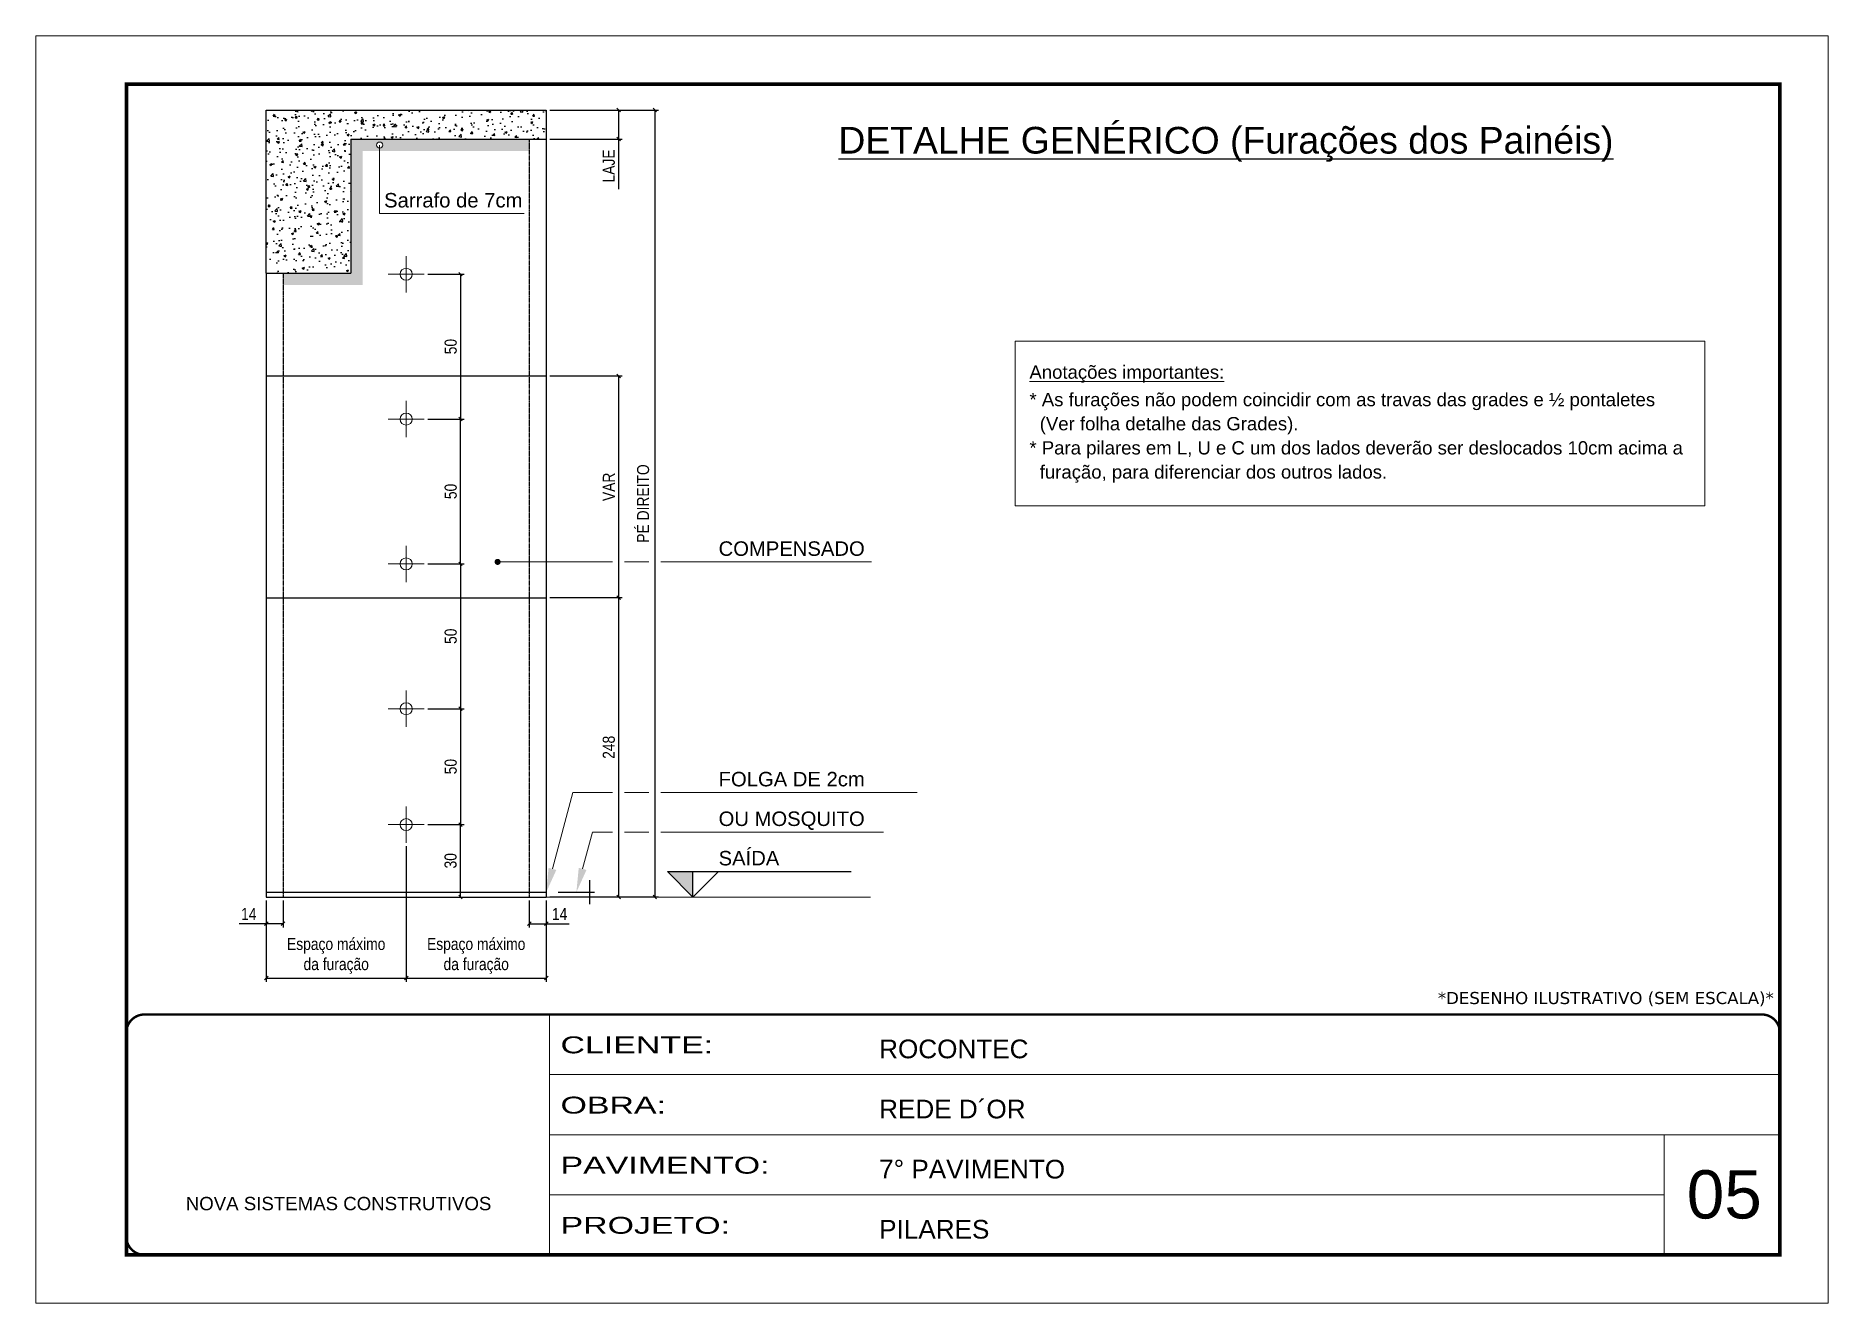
# Model space of a CAD drawing. Extents: x 28748 to 35002, y 14885 to 43501.
# Drawn here: x 28748 to 30233, y 41302 to 42352 of the extents above; entities that cross this region are included whole.
import ezdxf
from ezdxf.enums import TextEntityAlignment as Align

# ---------------------------------------------------------------- set-up
doc = ezdxf.new("R2010")
doc.units = 0
for name, pattern in [('CONTINUO', [0]), ('DASHED', [0.75, 0.5, -0.25]), ('HIDDEN', [0.375, 0.25, -0.125])]:
    doc.linetypes.add(name, pattern=pattern)
for name, color, linetype, lineweight in [('CARIMBO', 255, 'Continuous', 9), ('Folhas', 255, 'Continuous', 9), ('Hachura', 251, 'Continuous', 9), ('SARRAFO DE PRESSAO', 251, 'DASHED', 9)]:
    doc.layers.add(name, color=color, linetype=linetype, lineweight=lineweight)
for name, color, linetype in [('COTA', 241, 'Continuous'), ('NIVEL', 7, 'Continuous'), ('Painéis', 200, 'Continuous'), ('SARR_2.2x7', 40, 'Continuous'), ('SARRAFO', 251, 'Continuous')]:
    doc.layers.add(name, color=color, linetype=linetype)
doc.layers.add('FELIPE', color=2, linetype='Continuous', lineweight=13, plot=False)
doc.styles.add('ARIAL', font='arial.ttf')
doc.styles.add('COTA TECNICA-50', font='techl___.ttf', dxfattribs={"height": 10})
doc.styles.add('stylellllll', font='verdana.ttf', dxfattribs={"height": 2})
doc.styles.add('Tecnologia', font='')
doc.styles.get('Tecnologia').set_extended_font_data('Forgotten Futurist')
doc.dimstyles.new('COTA PAINEL-50', dxfattribs={"dimtxt": 10, "dimasz": 3, "dimexe": 3, "dimexo": 3, "dimgap": 3, "dimtad": 1, "dimdec": 1, "dimzin": 12, "dimdsep": 46, "dimtxsty": 'COTA TECNICA-50', "dimblk1": 'OBLIQUE', "dimblk2": 'OBLIQUE', "dimsah": 1, "dimcen": 0.9, "dimclrd": 4, "dimclre": 4, "dimclrt": 240, "dimadec": 1, "dimazin": 3, "dimtfac": 1, "dimtdec": 1, "dimtmove": 0, "dimatfit": 3, "dimfxl": 1, "dimtolj": 1, "dimtzin": 12, "dimarcsym": 0})
pattern_1 = [(50, (21754.109, 27143.846), (18.218467, -1.593909), [1.905, -20.955]), (355, (21754.11, 27143.846), (-3.524283, 19.105664), [1.524, -16.764]), (100.451, (21755.627, 27143.713), (14.69425, 17.511669), [1.619, -17.809]), (46.1842, (21754.11, 27148.926), (27.107904, -4.204233), [2.8575, -31.4325]), (96.6356, (21756.368, 27148.575), (23.740423, 24.742556), [2.4285, -26.7135]), (351.184, (21754.11, 27148.926), (23.74046, 24.74251), [2.286, -25.146]), (21, (21756.649, 27147.656), (15.161488, -10.226552), [1.905, -20.955]), (326, (21756.65, 27147.656), (6.180203, 18.418797), [1.524, -16.764]), (71.4514, (21757.913, 27146.803), (21.341649, 8.192286), [1.619, -17.809]), (37.5, (21754.109, 27143.8456), (0.3088603, 8.455504), [0, -16.5608, 0, -17.018, 0, -16.8275]), (7.5, (21754.109, 27143.846), (6.6819663, 10.0180575), [0, -9.7028, 0, -16.1798, 0, -6.4135]), (327.5, (21748.445, 27143.8456), (13.5590595, -0.5728744), [0, -6.35, 0, -19.812, 0, -26.289]), (317.5, (21745.905, 27143.846), (14.812918, 2.542649), [0, -8.255, 0, -13.1572, 0, -18.669])]

msp = doc.modelspace()

# ---------------------------------------------------------------- texts
at = {"color": 0, "linetype": 'Continuous', "ltscale": 5, "style": 'ARIAL'}
msp.add_text('%%UDETALHE GENÉRICO (Furações dos Painéis)', height=22.1184, dxfattribs=at).set_placement((29734.38, 42254.63), align=Align.CENTER)
at = {"layer": 'CARIMBO', "color": 0, "linetype": 'Continuous', "ltscale": 5, "style": 'ARIAL'}
for s, p in [('Sarrafo de 7cm', (29036.88, 42209.97)), ('COMPENSADO', (29314.04, 41921.34)), ('FOLGA DE 2cm', (29314.04, 41730.35)), ('OU MOSQUITO', (29314.04, 41697.51)), ('SAÍDA', (29314.04, 41664.86))]:
    msp.add_text(s, height=12, dxfattribs=at).set_placement(p)
at = {"layer": 'CARIMBO', "style": 'stylellllll'}
msp.add_text('*DESENHO ILUSTRATIVO (SEM ESCALA)*', height=10, dxfattribs=at).set_placement((30188.34, 41549.99), align=Align.RIGHT)
at = {"layer": 'CARIMBO', "style": 'ARIAL'}
msp.add_text('05', height=40, dxfattribs=at).set_placement((30116.2, 41372.31))
msp.add_text('05', height=40, dxfattribs=at).set_placement((30116.2, 41372.31))
at = {"layer": 'FELIPE', "color": 7, "style": 'ARIAL'}
msp.add_text('* Para pilares em L, U e C um dos lados deverão ser deslocados 10cm acima a', height=11, dxfattribs=at).set_placement((29571.57, 42005.33))
at = {"layer": 'Folhas', "color": 7, "style": 'ARIAL'}
for s, p in [('%%UAnotações importantes:', (29571.57, 42068.08)), ('* As furações não podem coincidir com as travas das grades e ½ pontaletes', (29571.57, 42045.33)), ('  (Ver folha detalhe das Grades).', (29571.57, 42025.33)), ('  furação, para diferenciar dos outros lados.', (29571.57, 41985.33))]:
    msp.add_text(s, height=11, dxfattribs=at).set_placement(p)

# ---------------------------------------------------------------- blocks, each defined once
blk = doc.blocks.new('_Oblique')
at = {"color": 0, "linetype": 'ByBlock', "lineweight": -2}
blk.add_line((-0.5, -0.5), (0.5, 0.5), dxfattribs=at)
blk = doc.blocks.new('*D135')
at = {"layer": 'COTA', "color": 4, "lineweight": -2, "transparency": 16777216}
for p, q in [((29174.2, 42290.7), (29234.2, 42290.7)), ((29231.2, 42290.7), (29231.2, 42266.7)), ((29174.2, 42266.7), (29234.2, 42266.7)), ((29231.2, 42266.7), (29231.2, 42225.2))]:
    blk.add_line(p, q, dxfattribs=at)
at = {"layer": 'Defpoints', "color": 0, "transparency": 16777216}
for p in [(29171.2, 42290.7), (29171.2, 42266.7), (29231.2, 42266.7)]:
    blk.add_point(p, dxfattribs=at)
at = {"layer": 'COTA', "color": 4, "lineweight": -2, "transparency": 16777216, "xscale": 3, "yscale": 3, "zscale": 3}
for p, rotation in [((29231.2, 42290.7), 90), ((29231.2, 42266.7), 270)]:
    blk.add_blockref('_Oblique', p, dxfattribs=dict(at, rotation=rotation))
at = {"layer": 'COTA', "color": 240, "transparency": 16777216, "insert": (29223.1, 42244.4), "char_height": 10, "attachment_point": 5, "rotation": 90, "style": 'COTA TECNICA-50'}
blk.add_mtext('\\A1;LAJE', dxfattribs=at)
blk = doc.blocks.new('*D136')
at = {"layer": 'COTA', "color": 4, "lineweight": -2, "transparency": 16777216}
for p, q in [((29174.2, 41886.7), (29234.2, 41886.7)), ((29231.2, 41886.7), (29231.2, 41638.7)), ((29174.2, 41638.7), (29234.2, 41638.7))]:
    blk.add_line(p, q, dxfattribs=at)
at = {"layer": 'Defpoints', "color": 0, "transparency": 16777216}
for p in [(29171.2, 41886.7), (29171.2, 41638.7), (29231.2, 41638.7)]:
    blk.add_point(p, dxfattribs=at)
at = {"layer": 'COTA', "color": 4, "lineweight": -2, "transparency": 16777216, "xscale": 3, "yscale": 3, "zscale": 3}
for p, rotation in [((29231.2, 41886.7), 90), ((29231.2, 41638.7), 270)]:
    blk.add_blockref('_Oblique', p, dxfattribs=dict(at, rotation=rotation))
at = {"layer": 'COTA', "color": 240, "transparency": 16777216, "insert": (29223.1, 41762.7), "char_height": 10, "attachment_point": 5, "rotation": 90, "style": 'COTA TECNICA-50'}
blk.add_mtext('\\A1;248', dxfattribs=at)
blk = doc.blocks.new('*D137')
at = {"layer": 'COTA', "color": 4, "lineweight": -2, "transparency": 16777216}
for p, q in [((29174.2, 42290.7), (29264.2, 42290.7)), ((29261.2, 42290.7), (29261.2, 41638.7)), ((29174.2, 41638.7), (29264.2, 41638.7))]:
    blk.add_line(p, q, dxfattribs=at)
at = {"layer": 'Defpoints', "color": 0, "transparency": 16777216}
for p in [(29171.2, 42290.7), (29171.2, 41638.7), (29261.2, 41638.7)]:
    blk.add_point(p, dxfattribs=at)
at = {"layer": 'COTA', "color": 4, "lineweight": -2, "transparency": 16777216, "xscale": 3, "yscale": 3, "zscale": 3}
for p, rotation in [((29261.2, 42290.7), 90), ((29261.2, 41638.7), 270)]:
    blk.add_blockref('_Oblique', p, dxfattribs=dict(at, rotation=rotation))
at = {"layer": 'COTA', "color": 240, "transparency": 16777216, "insert": (29251.5, 41964.7), "char_height": 10, "attachment_point": 5, "rotation": 90, "style": 'COTA TECNICA-50'}
blk.add_mtext('\\A1;PÉ DIREITO', dxfattribs=at)
blk = doc.blocks.new('Furação')
at = {"color": 2}
for p, q in [((3747.47, 717.89), (3747.47, 702.89)), ((3739.97, 710.39), (3754.97, 710.39))]:
    blk.add_line(p, q, dxfattribs=at)
blk.add_circle((3747.47, 710.39), 2.5, dxfattribs=at)
blk = doc.blocks.new('*D138')
at = {"layer": 'COTA', "color": 4, "lineweight": -2, "transparency": 16777216}
for p, q in [((29055.2, 41680.7), (29055.2, 41568.5)), ((28939.2, 41635.7), (28939.2, 41568.5)), ((28939.2, 41571.5), (29055.2, 41571.5))]:
    blk.add_line(p, q, dxfattribs=at)
at = {"layer": 'Defpoints', "color": 0, "transparency": 16777216}
for p in [(29055.2, 41683.7), (28939.2, 41638.7), (29055.2, 41571.5)]:
    blk.add_point(p, dxfattribs=at)
at = {"layer": 'COTA', "color": 4, "lineweight": -2, "transparency": 16777216, "xscale": 3, "yscale": 3, "zscale": 3, "rotation": 180}
blk.add_blockref('_Oblique', (28939.2, 41571.5), dxfattribs=at)
at = {"layer": 'COTA', "color": 4, "lineweight": -2, "transparency": 16777216, "xscale": 3, "yscale": 3, "zscale": 3}
blk.add_blockref('_Oblique', (29055.2, 41571.5), dxfattribs=at)
at = {"layer": 'COTA', "color": 240, "transparency": 16777216, "insert": (28997.2, 41589.9), "char_height": 10, "attachment_point": 5, "style": 'COTA TECNICA-50'}
blk.add_mtext('\\A1;Espaço máximo\\Pda furação', dxfattribs=at)
blk = doc.blocks.new('*D139')
at = {"layer": 'COTA', "color": 4, "lineweight": -2, "transparency": 16777216}
for p, q in [((29055.2, 41680.7), (29055.2, 41568.5)), ((29171.2, 41635.7), (29171.2, 41568.5)), ((29055.2, 41571.5), (29171.2, 41571.5))]:
    blk.add_line(p, q, dxfattribs=at)
at = {"layer": 'Defpoints', "color": 0, "transparency": 16777216}
for p in [(29055.2, 41683.7), (29171.2, 41638.7), (29171.2, 41571.5)]:
    blk.add_point(p, dxfattribs=at)
at = {"layer": 'COTA', "color": 4, "lineweight": -2, "transparency": 16777216, "xscale": 3, "yscale": 3, "zscale": 3, "rotation": 180}
blk.add_blockref('_Oblique', (29055.2, 41571.5), dxfattribs=at)
at = {"layer": 'COTA', "color": 4, "lineweight": -2, "transparency": 16777216, "xscale": 3, "yscale": 3, "zscale": 3}
blk.add_blockref('_Oblique', (29171.2, 41571.5), dxfattribs=at)
at = {"layer": 'COTA', "color": 240, "transparency": 16777216, "insert": (29113.2, 41589.9), "char_height": 10, "attachment_point": 5, "style": 'COTA TECNICA-50'}
blk.add_mtext('\\A1;Espaço máximo\\Pda furação', dxfattribs=at)
blk = doc.blocks.new('*D140')
at = {"layer": 'COTA', "color": 4, "lineweight": -2, "transparency": 16777216}
for p, q in [((28939.2, 41635.7), (28939.2, 41613.5)), ((28953.2, 41635.7), (28953.2, 41613.5)), ((28939.2, 41616.5), (28916.7, 41616.5)), ((28953.2, 41616.5), (28939.2, 41616.5))]:
    blk.add_line(p, q, dxfattribs=at)
at = {"layer": 'Defpoints', "color": 0, "transparency": 16777216}
for p in [(28939.2, 41638.7), (28953.2, 41638.7), (28953.2, 41616.5)]:
    blk.add_point(p, dxfattribs=at)
at = {"layer": 'COTA', "color": 4, "lineweight": -2, "transparency": 16777216, "xscale": 3, "yscale": 3, "zscale": 3, "rotation": 180}
blk.add_blockref('_Oblique', (28939.2, 41616.5), dxfattribs=at)
at = {"layer": 'COTA', "color": 4, "lineweight": -2, "transparency": 16777216, "xscale": 3, "yscale": 3, "zscale": 3}
blk.add_blockref('_Oblique', (28953.2, 41616.5), dxfattribs=at)
at = {"layer": 'COTA', "color": 240, "transparency": 16777216, "insert": (28924.8, 41624.6), "char_height": 10, "attachment_point": 5, "style": 'COTA TECNICA-50'}
blk.add_mtext('\\A1;14', dxfattribs=at)
blk = doc.blocks.new('*D141')
at = {"layer": 'COTA', "color": 4, "lineweight": -2, "transparency": 16777216}
for p, q in [((29157.2, 41635.7), (29157.2, 41613.5)), ((29171.2, 41635.7), (29171.2, 41613.5)), ((29157.2, 41616.5), (29171.2, 41616.5)), ((29171.2, 41616.5), (29190.3, 41616.5))]:
    blk.add_line(p, q, dxfattribs=at)
at = {"layer": 'Defpoints', "color": 0, "transparency": 16777216}
for p in [(29157.2, 41638.7), (29171.2, 41638.7), (29171.2, 41616.5)]:
    blk.add_point(p, dxfattribs=at)
at = {"layer": 'COTA', "color": 4, "lineweight": -2, "transparency": 16777216, "xscale": 3, "yscale": 3, "zscale": 3, "rotation": 180}
blk.add_blockref('_Oblique', (29157.2, 41616.5), dxfattribs=at)
at = {"layer": 'COTA', "color": 4, "lineweight": -2, "transparency": 16777216, "xscale": 3, "yscale": 3, "zscale": 3}
blk.add_blockref('_Oblique', (29171.2, 41616.5), dxfattribs=at)
at = {"layer": 'COTA', "color": 240, "transparency": 16777216, "insert": (29182.3, 41624.6), "char_height": 10, "attachment_point": 5, "style": 'COTA TECNICA-50'}
blk.add_mtext('\\A1;14', dxfattribs=at)
blk = doc.blocks.new('*D142')
at = {"layer": 'COTA', "color": 4, "lineweight": -2, "transparency": 16777216}
for p, q in [((29073.2, 41698.7), (29103.2, 41698.7)), ((29100.2, 41638.7), (29100.2, 41698.7))]:
    blk.add_line(p, q, dxfattribs=at)
at = {"layer": 'Defpoints', "color": 0, "transparency": 16777216}
for p in [(29070.2, 41698.7), (29100.2, 41698.7), (29100.2, 41638.7)]:
    blk.add_point(p, dxfattribs=at)
at = {"layer": 'COTA', "color": 4, "lineweight": -2, "transparency": 16777216, "xscale": 3, "yscale": 3, "zscale": 3}
for p, rotation in [((29100.2, 41698.7), 90), ((29100.2, 41638.7), 270)]:
    blk.add_blockref('_Oblique', p, dxfattribs=dict(at, rotation=rotation))
at = {"layer": 'COTA', "color": 240, "transparency": 16777216, "insert": (29092, 41668.7), "char_height": 10, "attachment_point": 5, "rotation": 90, "style": 'COTA TECNICA-50'}
blk.add_mtext('\\A1;30', dxfattribs=at)
blk = doc.blocks.new('*D143')
at = {"layer": 'COTA', "color": 4, "lineweight": -2, "transparency": 16777216}
for p, q in [((29073.2, 41794.7), (29103.2, 41794.7)), ((29100.2, 41794.7), (29100.2, 41698.7)), ((29073.2, 41698.7), (29103.2, 41698.7))]:
    blk.add_line(p, q, dxfattribs=at)
at = {"layer": 'Defpoints', "color": 0, "transparency": 16777216}
for p in [(29070.2, 41794.7), (29070.2, 41698.7), (29100.2, 41698.7)]:
    blk.add_point(p, dxfattribs=at)
at = {"layer": 'COTA', "color": 4, "lineweight": -2, "transparency": 16777216, "xscale": 3, "yscale": 3, "zscale": 3}
for p, rotation in [((29100.2, 41794.7), 90), ((29100.2, 41698.7), 270)]:
    blk.add_blockref('_Oblique', p, dxfattribs=dict(at, rotation=rotation))
at = {"layer": 'COTA', "color": 240, "transparency": 16777216, "insert": (29092.1, 41746.7), "char_height": 10, "attachment_point": 5, "rotation": 90, "style": 'COTA TECNICA-50'}
blk.add_mtext('\\A1;50', dxfattribs=at)
blk = doc.blocks.new('*D144')
at = {"layer": 'COTA', "color": 4, "lineweight": -2, "transparency": 16777216}
for p, q in [((29073.2, 41914.7), (29103.2, 41914.7)), ((29100.2, 41914.7), (29100.2, 41794.7)), ((29073.2, 41794.7), (29103.2, 41794.7))]:
    blk.add_line(p, q, dxfattribs=at)
at = {"layer": 'Defpoints', "color": 0, "transparency": 16777216}
for p in [(29070.2, 41914.7), (29070.2, 41794.7), (29100.2, 41794.7)]:
    blk.add_point(p, dxfattribs=at)
at = {"layer": 'COTA', "color": 4, "lineweight": -2, "transparency": 16777216, "xscale": 3, "yscale": 3, "zscale": 3}
for p, rotation in [((29100.2, 41914.7), 90), ((29100.2, 41794.7), 270)]:
    blk.add_blockref('_Oblique', p, dxfattribs=dict(at, rotation=rotation))
at = {"layer": 'COTA', "color": 240, "transparency": 16777216, "insert": (29092.1, 41854.7), "char_height": 10, "attachment_point": 5, "rotation": 90, "style": 'COTA TECNICA-50'}
blk.add_mtext('\\A1;50', dxfattribs=at)
blk = doc.blocks.new('*D145')
at = {"layer": 'COTA', "color": 4, "lineweight": -2, "transparency": 16777216}
for p, q in [((29073.2, 42034.7), (29103.2, 42034.7)), ((29100.2, 41914.7), (29100.2, 42034.7)), ((29073.2, 41914.7), (29103.2, 41914.7))]:
    blk.add_line(p, q, dxfattribs=at)
at = {"layer": 'Defpoints', "color": 0, "transparency": 16777216}
for p in [(29070.2, 42034.7), (29100.2, 42034.7), (29070.2, 41914.7)]:
    blk.add_point(p, dxfattribs=at)
at = {"layer": 'COTA', "color": 4, "lineweight": -2, "transparency": 16777216, "xscale": 3, "yscale": 3, "zscale": 3}
for p, rotation in [((29100.2, 42034.7), 90), ((29100.2, 41914.7), 270)]:
    blk.add_blockref('_Oblique', p, dxfattribs=dict(at, rotation=rotation))
at = {"layer": 'COTA', "color": 240, "transparency": 16777216, "insert": (29092.1, 41974.7), "char_height": 10, "attachment_point": 5, "rotation": 90, "style": 'COTA TECNICA-50'}
blk.add_mtext('\\A1;50', dxfattribs=at)
blk = doc.blocks.new('*D146')
at = {"layer": 'COTA', "color": 4, "lineweight": -2, "transparency": 16777216}
for p, q in [((29073.2, 42154.7), (29103.2, 42154.7)), ((29100.2, 42154.7), (29100.2, 42034.7)), ((29073.2, 42034.7), (29103.2, 42034.7))]:
    blk.add_line(p, q, dxfattribs=at)
at = {"layer": 'Defpoints', "color": 0, "transparency": 16777216}
for p in [(29070.2, 42154.7), (29070.2, 42034.7), (29100.2, 42034.7)]:
    blk.add_point(p, dxfattribs=at)
at = {"layer": 'COTA', "color": 4, "lineweight": -2, "transparency": 16777216, "xscale": 3, "yscale": 3, "zscale": 3}
for p, rotation in [((29100.2, 42154.7), 90), ((29100.2, 42034.7), 270)]:
    blk.add_blockref('_Oblique', p, dxfattribs=dict(at, rotation=rotation))
at = {"layer": 'COTA', "color": 240, "transparency": 16777216, "insert": (29092.1, 42094.7), "char_height": 10, "attachment_point": 5, "rotation": 90, "style": 'COTA TECNICA-50'}
blk.add_mtext('\\A1;50', dxfattribs=at)
blk = doc.blocks.new('_Dot')
at = {"color": 0, "linetype": 'ByBlock', "lineweight": -2}
blk.add_line((-0.5, 0), (-1, 0), dxfattribs=at)
at = {"color": 0, "linetype": 'ByBlock', "const_width": 0.5}
blk.add_lwpolyline([(-0.25, 0, 1), (0.25, 0, 1)], format="xyb", close=True, dxfattribs=at)
blk = doc.blocks.new('*D147')
at = {"layer": 'COTA', "color": 4, "lineweight": -2, "transparency": 16777216}
for p, q in [((29174.2, 42070.4), (29234.2, 42070.4)), ((29231.2, 42070.4), (29231.2, 41886.7)), ((29174.2, 41886.7), (29234.2, 41886.7))]:
    blk.add_line(p, q, dxfattribs=at)
at = {"layer": 'Defpoints', "color": 0, "transparency": 16777216}
for p in [(29171.2, 42070.4), (29171.2, 41886.7), (29231.2, 41886.7)]:
    blk.add_point(p, dxfattribs=at)
at = {"layer": 'COTA', "color": 4, "lineweight": -2, "transparency": 16777216, "xscale": 3, "yscale": 3, "zscale": 3}
for p, rotation in [((29231.2, 42070.4), 90), ((29231.2, 41886.7), 270)]:
    blk.add_blockref('_Oblique', p, dxfattribs=dict(at, rotation=rotation))
at = {"layer": 'COTA', "color": 240, "transparency": 16777216, "insert": (29223.1, 41978.5), "char_height": 10, "attachment_point": 5, "rotation": 90, "style": 'COTA TECNICA-50'}
blk.add_mtext('\\A1;VAR', dxfattribs=at)
blk = doc.blocks.new('9999999999')
at = {"color": 30, "linetype": 'CONTINUO'}
for p, q in [((98564.6, 34230.2), (98564.6, 34429.4)), ((98564.6, 34379.6), (99584, 34379.6)), ((98564.6, 34329.8), (99488, 34329.8)), ((99584, 34329.8), (99488, 34329.8)), ((99488, 34329.8), (99488, 34230.2)), ((98564.6, 34280), (99488, 34280))]:
    blk.add_line(p, q, dxfattribs=at)
at = {"color": 30, "linetype": 'CONTINUO', "const_width": 2}
blk.add_lwpolyline([(99584, 34230.2), (99584, 34414.4, 0.414214), (99569, 34429.4), (98229, 34429.4, 0.414214), (98214, 34414.4), (98214, 34245.2, 0.414214), (98229, 34230.2), (99584, 34230.2)], format="xyb", dxfattribs=at)
at = {"layer": 'Folhas'}
blk.add_lwpolyline([(98139, 34190.2), (99624, 34190.2), (99624, 35240.2), (98139, 35240.2)], close=True, dxfattribs=at)
at = {"layer": 'Folhas', "color": 30, "const_width": 3}
blk.add_lwpolyline([(98214, 34230.2), (99584, 34230.2), (99584, 35200.2), (98214, 35200.2)], close=True, dxfattribs=at)
at = {"color": 7, "linetype": 'Continuous', "ltscale": 5, "style": 'ARIAL'}
for s, height, p in [('ROCONTEC', 15.48, (98837.7, 34393.1)), ('REDE D´OR', 15.48, (98837.7, 34343.3)), ('7° PAVIMENTO', 15.483, (98837.7, 34293.5)), ('NOVA SISTEMAS CONSTRUTIVOS', 11.059, (98263.2, 34267.2)), ('PILARES', 15.48, (98837.7, 34243.7))]:
    blk.add_text(s, height=height, dxfattribs=at).set_placement(p)
at = {"layer": 'Folhas', "color": 7, "style": 'Tecnologia', "width": 1.5}
for s, p in [('CLIENTE:', (98573.7, 34397.2)), ('OBRA:', (98573.7, 34347.3)), ('PAVIMENTO:', (98573.7, 34297.5)), ('PROJETO:', (98573.7, 34247.7))]:
    blk.add_text(s, height=14, dxfattribs=at).set_placement(p)

# ---------------------------------------------------------------- dimensions: what is measured, and where the dimension line sits
at = {"layer": 'COTA'}
for base, p1, p2, text, picture, middle in [((29231.2, 42266.65), (29171.2, 42290.65), (29171.2, 42266.65), 'LAJE', '*D135', (29231.2, 42244.42)), ((29231.2, 41886.65), (29171.2, 42070.36), (29171.2, 41886.65), 'VAR', '*D147', (29231.2, 41978.51))]:
    dim = msp.add_linear_dim(base=base, p1=p1, p2=p2, angle=90, text=text, dimstyle='COTA PAINEL-50', dxfattribs=at)
    dim.commit()
    dim.dimension.update_dxf_attribs({"geometry": picture, "text_midpoint": middle, "dimtype": 160})
for base, p1, p2, text, picture, middle in [((29261.2, 41638.65), (29171.2, 42290.65), (29171.2, 41638.65), 'PÉ DIREITO', '*D137', (29251.51, 41964.65)), ((29100.2, 42034.65), (29070.2, 42154.65), (29070.2, 42034.65), '50', '*D146', (29092.09, 42094.65)), ((29100.2, 42034.65), (29070.2, 41914.65), (29070.2, 42034.65), '50', '*D145', (29092.09, 41974.65)), ((29100.2, 41794.65), (29070.2, 41914.65), (29070.2, 41794.65), '50', '*D144', (29092.09, 41854.65)), ((29100.2, 41698.65), (29070.2, 41794.65), (29070.2, 41698.65), '50', '*D143', (29092.09, 41746.65)), ((29100.2, 41698.65), (29100.2, 41638.65), (29070.2, 41698.65), '30', '*D142', (29091.98, 41668.65))]:
    dim = msp.add_linear_dim(base=base, p1=p1, p2=p2, angle=90, text=text, dimstyle='COTA PAINEL-50', dxfattribs=at)
    dim.commit()
    dim.dimension.update_dxf_attribs({"geometry": picture, "text_midpoint": middle})
dim = msp.add_linear_dim(base=(29231.2, 41638.65), p1=(29171.2, 41886.65), p2=(29171.2, 41638.65), angle=90, dimstyle='COTA PAINEL-50', dxfattribs=at)
dim.commit()
dim.dimension.update_dxf_attribs({"geometry": '*D136', "text_midpoint": (29223.1, 41762.65)})
for base, p1, p2, picture, middle in [((29055.2, 41571.52), (28939.2, 41638.65), (29055.2, 41683.65), '*D138', (28997.2, 41571.52)), ((29171.2, 41571.52), (29055.2, 41683.65), (29171.2, 41638.65), '*D139', (29113.2, 41571.52))]:
    dim = msp.add_linear_dim(base=base, p1=p1, p2=p2, text='Espaço máximo\\Pda furação', dimstyle='COTA PAINEL-50', dxfattribs=at)
    dim.commit()
    dim.dimension.update_dxf_attribs({"geometry": picture, "text_midpoint": middle, "dimtype": 160})
dim = msp.add_linear_dim(base=(28953.2, 41616.52), p1=(28939.2, 41638.65), p2=(28953.2, 41638.65), dimstyle='COTA PAINEL-50', dxfattribs=at)
dim.commit()
dim.dimension.update_dxf_attribs({"geometry": '*D140', "text_midpoint": (28924.75, 41616.52), "dimtype": 160})
dim = msp.add_linear_dim(base=(29171.2, 41616.52), p1=(29157.2, 41638.65), p2=(29171.2, 41638.65), dimstyle='COTA PAINEL-50', dxfattribs=at)
dim.commit()
dim.dimension.update_dxf_attribs({"geometry": '*D141', "text_midpoint": (29182.25, 41624.6)})

# ---------------------------------------------------------------- hatches: boundary and pattern name
at = {"layer": 'COTA'}
h = msp.add_hatch(dxfattribs=at)
h.set_pattern_fill('AR-CONC', color=256, scale=0.1, style=0)
h.set_pattern_definition(pattern_1)
h.paths.add_polyline_path([(29009.2, 42266.65), (29088.2, 42266.65), (29088.2, 42290.65), (28939.2, 42290.65), (28939.2, 42155.65), (29009.2, 42155.65)])
h = msp.add_hatch(dxfattribs=at)
h.set_pattern_fill('AR-CONC', color=256, scale=0.1, style=0)
h.set_pattern_definition(pattern_1)
h.paths.add_polyline_path([(29088.2, 42290.65), (29088.2, 42266.65), (29171.2, 42266.65), (29171.2, 42290.65)])
at = {"layer": 'NIVEL'}
msp.add_hatch(color=256, dxfattribs=at).paths.add_polyline_path([(29271.61, 41659.86), (29292.82, 41638.65), (29292.82, 41659.86)])
at = {"layer": 'SARRAFO'}
msp.add_hatch(color=256, dxfattribs=at).paths.add_polyline_path([(29009.2, 42155.65), (28953.2, 42155.65), (28953.2, 42145.65), (29019.2, 42145.65), (29019.2, 42256.65), (29033.2, 42256.65), (29033.2, 42259.15, -0.4142136), (29030.7, 42261.65, -1), (29035.7, 42261.65, -0.4142136), (29033.2, 42259.15), (29033.2, 42256.65), (29157.2, 42256.65), (29157.2, 42266.65), (29009.2, 42266.65)])

# ---------------------------------------------------------------- linework, layer by layer
for p, q in [((29181.2, 41642.65), (29211.2, 41642.65)), ((29207.2, 41652.65), (29207.2, 41632.65))]:
    msp.add_line(p, q)
at = {"layer": 'COTA'}
for p, q in [((28939.2, 42290.65), (29171.2, 42290.65)), ((28939.2, 42155.65), (28939.2, 42290.65)), ((29171.2, 42290.65), (29171.2, 42266.65))]:
    msp.add_line(p, q, dxfattribs=at)
at = {"layer": 'Folhas', "color": 30}
msp.add_lwpolyline([(29559.82, 42099.2), (30131.03, 42099.2), (30131.03, 41962.7), (29559.82, 41962.7)], close=True, dxfattribs=at)
at = {"layer": 'Hachura'}
for p, q in [((29033.2, 42261.65), (29033.2, 42204.97)), ((29033.2, 42204.97), (29152.88, 42204.97)), ((29135.95, 41916.34), (29226.2, 41916.34)), ((29236.2, 41916.34), (29256.2, 41916.34)), ((29266.2, 41916.34), (29440.66, 41916.34)), ((29176.37, 41661.97), (29193.36, 41725.35)), ((29193.36, 41725.35), (29226.2, 41725.35)), ((29236.2, 41725.35), (29256.2, 41725.35)), ((29266.2, 41725.35), (29478.58, 41725.35)), ((29201.37, 41661.97), (29209.56, 41692.51)), ((29209.56, 41692.51), (29226.2, 41692.51)), ((29236.2, 41692.51), (29256.2, 41692.51)), ((29266.2, 41692.51), (29450.58, 41692.51))]:
    msp.add_line(p, q, dxfattribs=at)
at = {"layer": 'Hachura', "ltscale": 0.5}
msp.add_lwpolyline([(29171.2, 41638.65), (29440.01, 41638.65)], dxfattribs=at)
at = {"layer": 'Hachura'}
msp.add_circle((29033.2, 42261.65), 2.5, dxfattribs=at)
for points in [[(29179.59, 41661.11), (29171.2, 41642.65), (29173.15, 41662.83)], [(29204.59, 41661.11), (29196.2, 41642.65), (29198.15, 41662.83)]]:
    msp.add_solid(points, dxfattribs=at)
at = {"layer": 'NIVEL'}
for p, q in [((29292.82, 41638.65), (29271.61, 41659.86)), ((29271.61, 41659.86), (29423.82, 41659.86)), ((29292.82, 41638.65), (29314.04, 41659.86)), ((29292.82, 41638.65), (29292.82, 41659.86))]:
    msp.add_line(p, q, dxfattribs=at)
at = {"layer": 'Painéis'}
for p, q in [((29009.2, 42266.65), (29171.2, 42266.65)), ((29009.2, 42266.65), (29009.2, 42155.65)), ((29171.2, 42266.65), (29171.2, 41638.65)), ((28939.2, 42155.65), (29009.2, 42155.65)), ((28939.2, 42155.65), (28939.2, 41638.65)), ((28939.2, 42070.36), (29171.2, 42070.36)), ((28939.2, 41886.65), (29171.2, 41886.65)), ((28939.2, 41642.65), (29171.2, 41642.65)), ((28939.2, 41638.65), (29171.2, 41638.65))]:
    msp.add_line(p, q, dxfattribs=at)
at = {"layer": 'SARR_2.2x7', "linetype": 'HIDDEN'}
for p, q in [((29157.2, 42266.65), (29157.2, 41638.65)), ((28953.2, 42155.65), (28953.2, 41638.65))]:
    msp.add_line(p, q, dxfattribs=at)

# ---------------------------------------------------------------- block references
at = {"layer": 'CARIMBO', "xscale": 2, "yscale": 2, "zscale": 2}
for p in [(21560.25, 40733.87), (21560.25, 40613.87), (21560.25, 40493.87), (21560.25, 40373.87), (21560.25, 40277.87)]:
    msp.add_blockref('Furação', p, dxfattribs=at)
at = {"layer": 'Hachura', "xscale": 5, "yscale": 5, "zscale": 5, "rotation": 180}
msp.add_blockref('_Dot', (29130.95, 41916.34), dxfattribs=at)
at = {"layer": 'SARRAFO DE PRESSAO', "color": 6, "linetype": 'ByBlock'}
msp.add_blockref('9999999999', (-69390.64, 7111.96), dxfattribs=at)

msp.set_redraw_order([(e.dxf.handle, doc.entitydb.next_handle()) for e in msp.query("TEXT MTEXT ATTDEF DIMENSION ARC_DIMENSION")])  # texts and dimensions are drawn at this point

doc.saveas('drawing.dxf')
